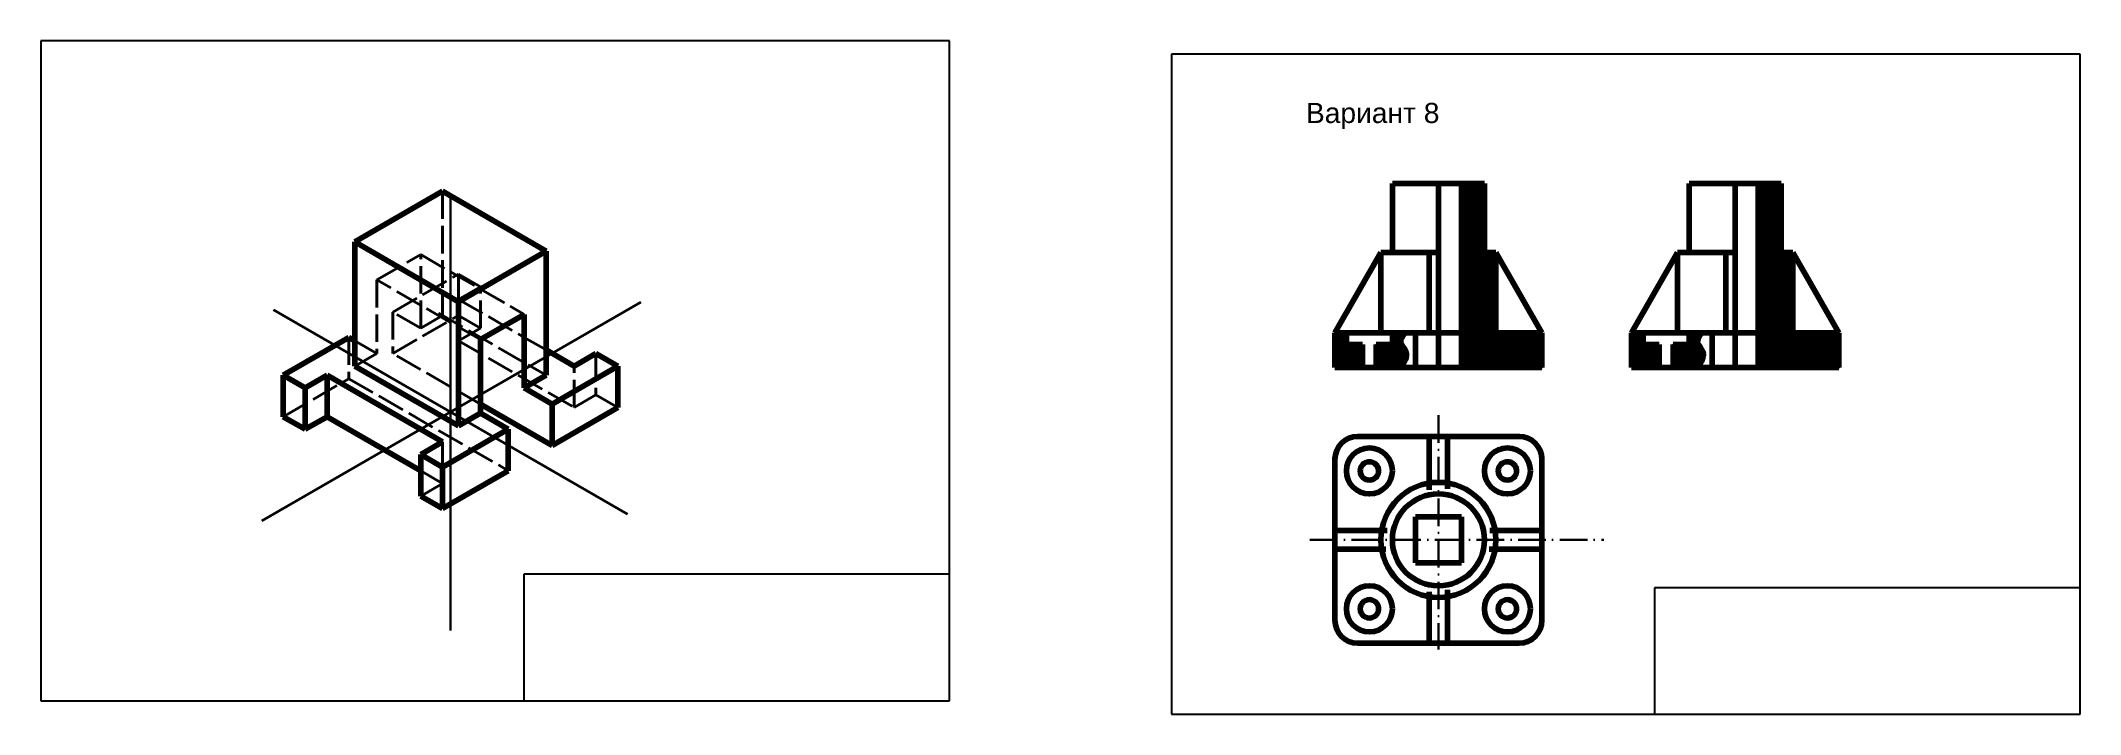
# Model space of a CAD drawing. Header units: millimetres. Extents: x 39 to 2970, y -284 to 427.
# Drawn here: x 1638 to 2524, y -284 to 9 of the extents above; entities that cross this region are included whole.
import ezdxf

# ---------------------------------------------------------------- set-up
doc = ezdxf.new("R2010")
doc.units = ezdxf.units.MM
doc.header["$MEASUREMENT"] = 0
doc.linetypes.add('ACAD_ISO02W100', pattern=[15, 12, -3])
doc.linetypes.add('ACAD_ISO10W100', pattern=[18, 12, -3, 0, -3])
for name, color, linetype, lineweight in [('аннотации', 1, 'Continuous', 40), ('Осевые', 4, 'ACAD_ISO10W100', 30), ('основной', 7, 'Continuous', 90), ('Основные', 7, 'Continuous', 80), ('Тонкие', 1, 'Continuous', 30), ('штриховой', 3, 'ACAD_ISO02W100', 40)]:
    doc.layers.add(name, color=color, linetype=linetype, lineweight=lineweight)
doc.styles.get("Standard").update_dxf_attribs({"font": 'arial.ttf'})

msp = doc.modelspace()

# ---------------------------------------------------------------- texts
at = {"layer": 'Основные', "insert": (2187.9, -18.04), "char_height": 8.769, "attachment_point": 1}
msp.add_mtext_dynamic_manual_height_columns('Вариант 8', width=171.1571, gutter_width=43.85, heights=[0], dxfattribs=at)

# ---------------------------------------------------------------- hatches: boundary and pattern name
at = {"layer": 'Основные', "transparency": 33554687}
h = msp.add_hatch(dxfattribs=at)
h.set_pattern_fill('ANSI31', color=256, scale=10)
h.set_pattern_definition([(45, (74.758, 8.7807), (-0.8838835, 0.8838835), [])])
h.paths.add_polyline_path([(2255.48, -118.08), (2255.48, -133.08), (2290.48, -133.08), (2290.48, -118.08), (2270.48, -118.08), (2270.48, -83.08), (2265.48, -83.08), (2265.48, -53.08), (2255.48, -53.08)])
edge = h.paths.add_edge_path()
edge.add_line((2218.48, -133.08), (2229.25, -133.08))
edge.add_spline(control_points=[(2229.25, -133.08), (2230.74, -130.78), (2233.23, -126.95), (2227.95, -122.41), (2229.91, -119.5), (2230.88, -118.08)], knot_values=[0, 0, 0, 0, 7.050853, 11.742992, 16.276265, 16.276265, 16.276265, 16.276265], degree=3, periodic=0)
edge.add_line((2230.88, -118.08), (2225.48, -118.08))
edge.add_line((2225.48, -118.08), (2225.48, -123.08))
edge.add_line((2225.48, -123.08), (2218.48, -123.08))
edge.add_line((2218.48, -123.08), (2218.48, -133.08))
h.paths.add_polyline_path([(2212.48, -123.08), (2205.48, -123.08), (2205.48, -118.08), (2200.48, -118.08), (2200.48, -133.08), (2212.48, -133.08)])
h = msp.add_hatch(dxfattribs=at)
h.set_pattern_fill('ANSI31', color=256, scale=10)
h.set_pattern_definition([(45, (203.7452, 8.7807), (-0.8838835, 0.8838835), [])])
h.paths.add_polyline_path([(2384.47, -118.08), (2384.47, -133.08), (2419.47, -133.08), (2419.47, -118.08), (2399.47, -118.08), (2399.47, -83.08), (2394.47, -83.08), (2394.47, -53.08), (2384.47, -53.08)])
edge = h.paths.add_edge_path()
edge.add_line((2347.47, -133.08), (2358.24, -133.08))
edge.add_spline(control_points=[(2358.24, -133.08), (2359.73, -130.78), (2362.22, -126.95), (2356.94, -122.41), (2358.9, -119.5), (2359.86, -118.08)], knot_values=[0, 0, 0, 0, 7.050853, 11.742992, 16.276265, 16.276265, 16.276265, 16.276265], degree=3, periodic=0)
edge.add_line((2359.86, -118.08), (2354.47, -118.08))
edge.add_line((2354.47, -118.08), (2354.47, -123.08))
edge.add_line((2354.47, -123.08), (2347.47, -123.08))
edge.add_line((2347.47, -123.08), (2347.47, -133.08))
h.paths.add_polyline_path([(2341.47, -123.08), (2334.47, -123.08), (2334.47, -118.08), (2329.47, -118.08), (2329.47, -133.08), (2341.47, -133.08)])

# ---------------------------------------------------------------- linework, layer by layer
at = {"layer": 'Defpoints'}
for p, q in [((1637.99, 8.97), (1637.99, -278.03)), ((2032.99, 8.97), (1637.99, 8.97)), ((2032.99, -278.03), (2032.99, 8.97)), ((2129.45, 3.08), (2129.45, -283.92)), ((2524.45, 3.08), (2129.45, 3.08)), ((2524.45, -283.92), (2524.45, 3.08)), ((2032.99, -223.03), (1847.99, -223.03)), ((1847.99, -223.03), (1847.99, -278.03)), ((2524.45, -228.92), (2339.45, -228.92)), ((2339.45, -228.92), (2339.45, -283.92)), ((1637.99, -278.03), (2032.99, -278.03)), ((2129.45, -283.92), (2524.45, -283.92))]:
    msp.add_line(p, q, dxfattribs=at)
at = {"layer": 'аннотации'}
for p, q in [((1898.77, -104.78), (1734.05, -199.88)), ((1739.17, -108.1), (1893.03, -196.93))]:
    msp.add_line(p, q, dxfattribs=at)
at = {"layer": 'Осевые'}
for p, q in [((2245.48, -153.87), (2245.48, -255.83)), ((2189.64, -208.08), (2317.34, -208.08))]:
    msp.add_line(p, q, dxfattribs=at)
at = {"layer": 'основной'}
for p, q in [((1812.63, -56.51), (1774.53, -78.51)), ((1857.67, -82.51), (1812.63, -56.51)), ((1774.53, -78.51), (1819.56, -104.51)), ((1774.53, -78.51), (1774.53, -132.51)), ((1819.56, -104.51), (1857.67, -82.51)), ((1857.67, -136.51), (1857.67, -82.51)), ((1819.56, -104.51), (1819.56, -158.51)), ((1848.14, -110.01), (1829.09, -121.01)), ((1848.14, -110.01), (1848.14, -142.01)), ((1743.35, -136.51), (1771.93, -120.01)), ((1771.93, -120.01), (1774.53, -121.51)), ((1829.09, -121.01), (1829.09, -153.01)), ((1819.56, -158.51), (1774.53, -132.51)), ((1857.67, -125.51), (1869.79, -132.51)), ((1888.84, -132.51), (1860.26, -149.01)), ((1869.79, -132.51), (1879.32, -127.01)), ((1888.84, -150.51), (1888.84, -132.51)), ((1752.88, -142.01), (1743.35, -136.51)), ((1743.35, -136.51), (1743.35, -154.51)), ((1762.4, -136.51), (1752.88, -142.01)), ((1812.63, -165.51), (1762.4, -136.51)), ((1762.4, -136.51), (1762.4, -154.51)), ((1857.67, -136.51), (1848.14, -142.01)), ((1752.88, -142.01), (1752.88, -160.01)), ((1860.26, -167.01), (1829.09, -149.01)), ((1860.26, -149.01), (1848.14, -142.01)), ((1860.26, -149.01), (1848.14, -142.01)), ((1860.26, -149.01), (1860.26, -167.01)), ((1888.84, -150.51), (1860.26, -167.01)), ((1752.88, -160.01), (1743.35, -154.51)), ((1762.4, -154.51), (1752.88, -160.01)), ((1803.11, -178.01), (1762.4, -154.51)), ((1829.09, -153.01), (1819.56, -158.51)), ((1829.09, -153.01), (1841.21, -160.01)), ((1803.11, -171.01), (1812.63, -165.51)), ((1841.21, -160.01), (1812.63, -176.51)), ((1841.21, -160.01), (1841.21, -178.01)), ((1812.63, -176.51), (1803.11, -171.01)), ((1803.11, -171.01), (1803.11, -189.01)), ((1812.63, -176.51), (1812.63, -194.51)), ((1841.21, -178.01), (1812.63, -194.51)), ((1812.63, -194.51), (1803.11, -189.01))]:
    msp.add_line(p, q, dxfattribs=at)
at = {"layer": 'Основные'}
for p, q in [((2225.48, -83.08), (2225.48, -53.08)), ((2225.48, -53.08), (2265.48, -53.08)), ((2225.48, -53.08), (2245.48, -53.08)), ((2245.48, -53.08), (2245.48, -133.08)), ((2245.48, -53.08), (2255.48, -53.08)), ((2255.48, -53.08), (2255.48, -118.08)), ((2265.48, -53.08), (2265.48, -83.08)), ((2354.47, -83.08), (2354.47, -53.08)), ((2354.47, -53.08), (2394.47, -53.08)), ((2354.47, -53.08), (2374.47, -53.08)), ((2374.47, -53.08), (2374.47, -133.08)), ((2374.47, -53.08), (2384.47, -53.08)), ((2384.47, -53.08), (2384.47, -118.08)), ((2394.47, -53.08), (2394.47, -83.08)), ((2220.48, -83.08), (2200.48, -118.08)), ((2220.48, -118.08), (2220.48, -83.08)), ((2220.48, -83.08), (2225.48, -83.08)), ((2220.48, -83.08), (2225.48, -83.08)), ((2225.48, -83.08), (2220.48, -83.08)), ((2225.48, -83.08), (2245.48, -83.08)), ((2241.48, -83.08), (2241.48, -118.08)), ((2265.48, -83.08), (2270.48, -83.08)), ((2270.48, -83.08), (2270.48, -118.08)), ((2270.48, -83.08), (2290.48, -118.08)), ((2349.47, -83.08), (2329.47, -118.08)), ((2349.47, -118.08), (2349.47, -83.08)), ((2349.47, -83.08), (2354.47, -83.08)), ((2354.47, -83.08), (2374.47, -83.08)), ((2370.47, -83.08), (2370.47, -118.08)), ((2394.47, -83.08), (2399.47, -83.08)), ((2399.47, -83.08), (2399.47, -118.08)), ((2399.47, -83.08), (2419.47, -118.08)), ((2255.48, -118.08), (2200.48, -118.08)), ((2200.48, -118.08), (2200.48, -133.08)), ((2200.48, -118.08), (2205.48, -118.08)), ((2200.48, -118.08), (2205.48, -118.08)), ((2205.48, -118.08), (2205.48, -123.08)), ((2205.48, -123.08), (2212.48, -123.08)), ((2212.48, -123.08), (2212.48, -133.08)), ((2225.48, -123.08), (2218.48, -123.08)), ((2218.48, -123.08), (2218.48, -133.08)), ((2225.48, -123.08), (2225.48, -118.08)), ((2235.48, -118.08), (2235.48, -133.08)), ((2255.48, -118.08), (2255.48, -133.08)), ((2290.48, -118.08), (2270.48, -118.08)), ((2290.48, -133.08), (2290.48, -118.08)), ((2384.47, -118.08), (2329.47, -118.08)), ((2329.47, -118.08), (2329.47, -133.08)), ((2329.47, -118.08), (2334.47, -118.08)), ((2329.47, -118.08), (2334.47, -118.08)), ((2334.47, -118.08), (2334.47, -123.08)), ((2334.47, -123.08), (2341.47, -123.08)), ((2341.47, -123.08), (2341.47, -133.08)), ((2354.47, -123.08), (2347.47, -123.08)), ((2347.47, -123.08), (2347.47, -133.08)), ((2354.47, -123.08), (2354.47, -118.08)), ((2364.47, -118.08), (2364.47, -133.08)), ((2384.47, -118.08), (2384.47, -133.08)), ((2419.47, -118.08), (2399.47, -118.08)), ((2419.47, -133.08), (2419.47, -118.08)), ((1888.84, -132.51), (1879.32, -127.01)), ((2200.48, -133.08), (2290.48, -133.08)), ((2329.47, -133.08), (2419.47, -133.08)), ((2280.92, -163.08), (2210.48, -163.08)), ((2210.48, -163.08), (2240.48, -163.08)), ((2245.48, -163.08), (2241.48, -163.08)), ((2241.48, -163.08), (2241.48, -186.3)), ((2245.48, -163.08), (2249.48, -163.08)), ((2249.48, -163.08), (2249.48, -185.83)), ((2200.48, -172.12), (2200.48, -243.08)), ((2290.48, -243.08), (2290.48, -171.89)), ((2290.48, -173.08), (2290.48, -178.08)), ((2290.48, -173.08), (2290.48, -178.08)), ((2255.48, -198.08), (2235.48, -198.08)), ((2235.48, -198.08), (2235.48, -218.08)), ((2255.48, -208.08), (2255.48, -198.08)), ((2223.15, -204.08), (2200.48, -204.08)), ((2222.63, -212.08), (2200.48, -212.08)), ((2255.48, -218.08), (2255.48, -208.08)), ((2290.48, -212.08), (2267.59, -212.08)), ((2290.48, -204.08), (2267.87, -204.08)), ((2290.48, -208.08), (2290.48, -204.08)), ((2290.48, -208.08), (2290.48, -212.08)), ((2235.48, -218.08), (2255.48, -218.08)), ((2249.48, -229.86), (2249.48, -253.08)), ((2241.48, -230.68), (2241.48, -253.08)), ((2210.48, -253.08), (2280.48, -253.08))]:
    msp.add_line(p, q, dxfattribs=at)
for centre, radius in [((2215.48, -178.08), 10), ((2275.48, -178.08), 10), ((2215.48, -178.08), 4), ((2275.48, -178.08), 4), ((2245.48, -208.08), 25), ((2245.48, -208.08), 20), ((2215.48, -238.08), 10), ((2275.48, -238.08), 10), ((2215.48, -238.08), 4), ((2275.48, -238.08), 4)]:
    msp.add_circle(centre, radius, dxfattribs=at)
for centre, start, end in [((2210.48, -173.08), 90, 180), ((2280.48, -173.08), 0, 90), ((2210.48, -243.08), 180, 270), ((2280.48, -243.08), 270, 0)]:
    msp.add_arc(centre, 10, start, end, dxfattribs=at)
for points in [[(2230.88, -118.08), (2229.18, -122.28), (2231.46, -126.38), (2229.25, -133.08)], [(2359.86, -118.08), (2358.17, -122.28), (2360.45, -126.38), (2358.24, -133.08)]]:
    msp.add_spline(points, degree=3, dxfattribs=at)
at = {"layer": 'Тонкие'}
msp.add_line((1816.1, -247.51), (1816.1, -57.51), dxfattribs=at)
at = {"layer": 'штриховой'}
for p, q in [((1812.63, -56.51), (1812.63, -110.51)), ((1784.05, -95.01), (1803.11, -84.01)), ((1803.11, -116.01), (1803.11, -84.01)), ((1803.11, -84.01), (1848.14, -110.01)), ((1829.09, -121.01), (1784.05, -95.01)), ((1784.05, -95.01), (1784.05, -127.01)), ((1790.98, -109.01), (1819.56, -92.51)), ((1829.09, -98.01), (1819.56, -92.51)), ((1819.56, -92.51), (1819.56, -110.51)), ((1829.09, -98.01), (1819.56, -103.51)), ((1819.56, -103.51), (1848.14, -120.01)), ((1819.56, -121.51), (1819.56, -103.51)), ((1829.09, -116.01), (1829.09, -98.01)), ((1790.98, -109.01), (1790.98, -127.01)), ((1803.11, -116.01), (1790.98, -109.01)), ((1790.98, -127.01), (1819.56, -110.51)), ((1812.63, -110.51), (1803.11, -116.01)), ((1810.9, -109.51), (1857.67, -136.51)), ((1819.56, -110.51), (1829.09, -116.01)), ((1771.93, -120.01), (1771.93, -138.01)), ((1774.53, -121.51), (1784.05, -127.01)), ((1829.09, -116.01), (1819.56, -121.51)), ((1819.56, -121.51), (1869.79, -150.51)), ((1848.14, -120.01), (1857.67, -125.51)), ((1774.53, -132.51), (1784.05, -127.01)), ((1829.09, -149.01), (1790.98, -127.01)), ((1869.79, -150.51), (1869.79, -132.51)), ((1879.32, -127.01), (1879.32, -145.01)), ((1743.35, -154.51), (1771.93, -138.01)), ((1771.93, -138.01), (1841.21, -178.01)), ((1879.32, -145.01), (1869.79, -150.51)), ((1888.84, -150.51), (1879.32, -145.01)), ((1812.63, -165.51), (1812.63, -183.51)), ((1812.63, -183.51), (1803.11, -178.01)), ((1803.11, -189.01), (1812.63, -183.51))]:
    msp.add_line(p, q, dxfattribs=at)

msp.set_redraw_order([(e.dxf.handle, doc.entitydb.next_handle()) for e in msp.query("TEXT MTEXT ATTDEF DIMENSION ARC_DIMENSION")])  # texts and dimensions are drawn at this point

doc.saveas('drawing.dxf')
